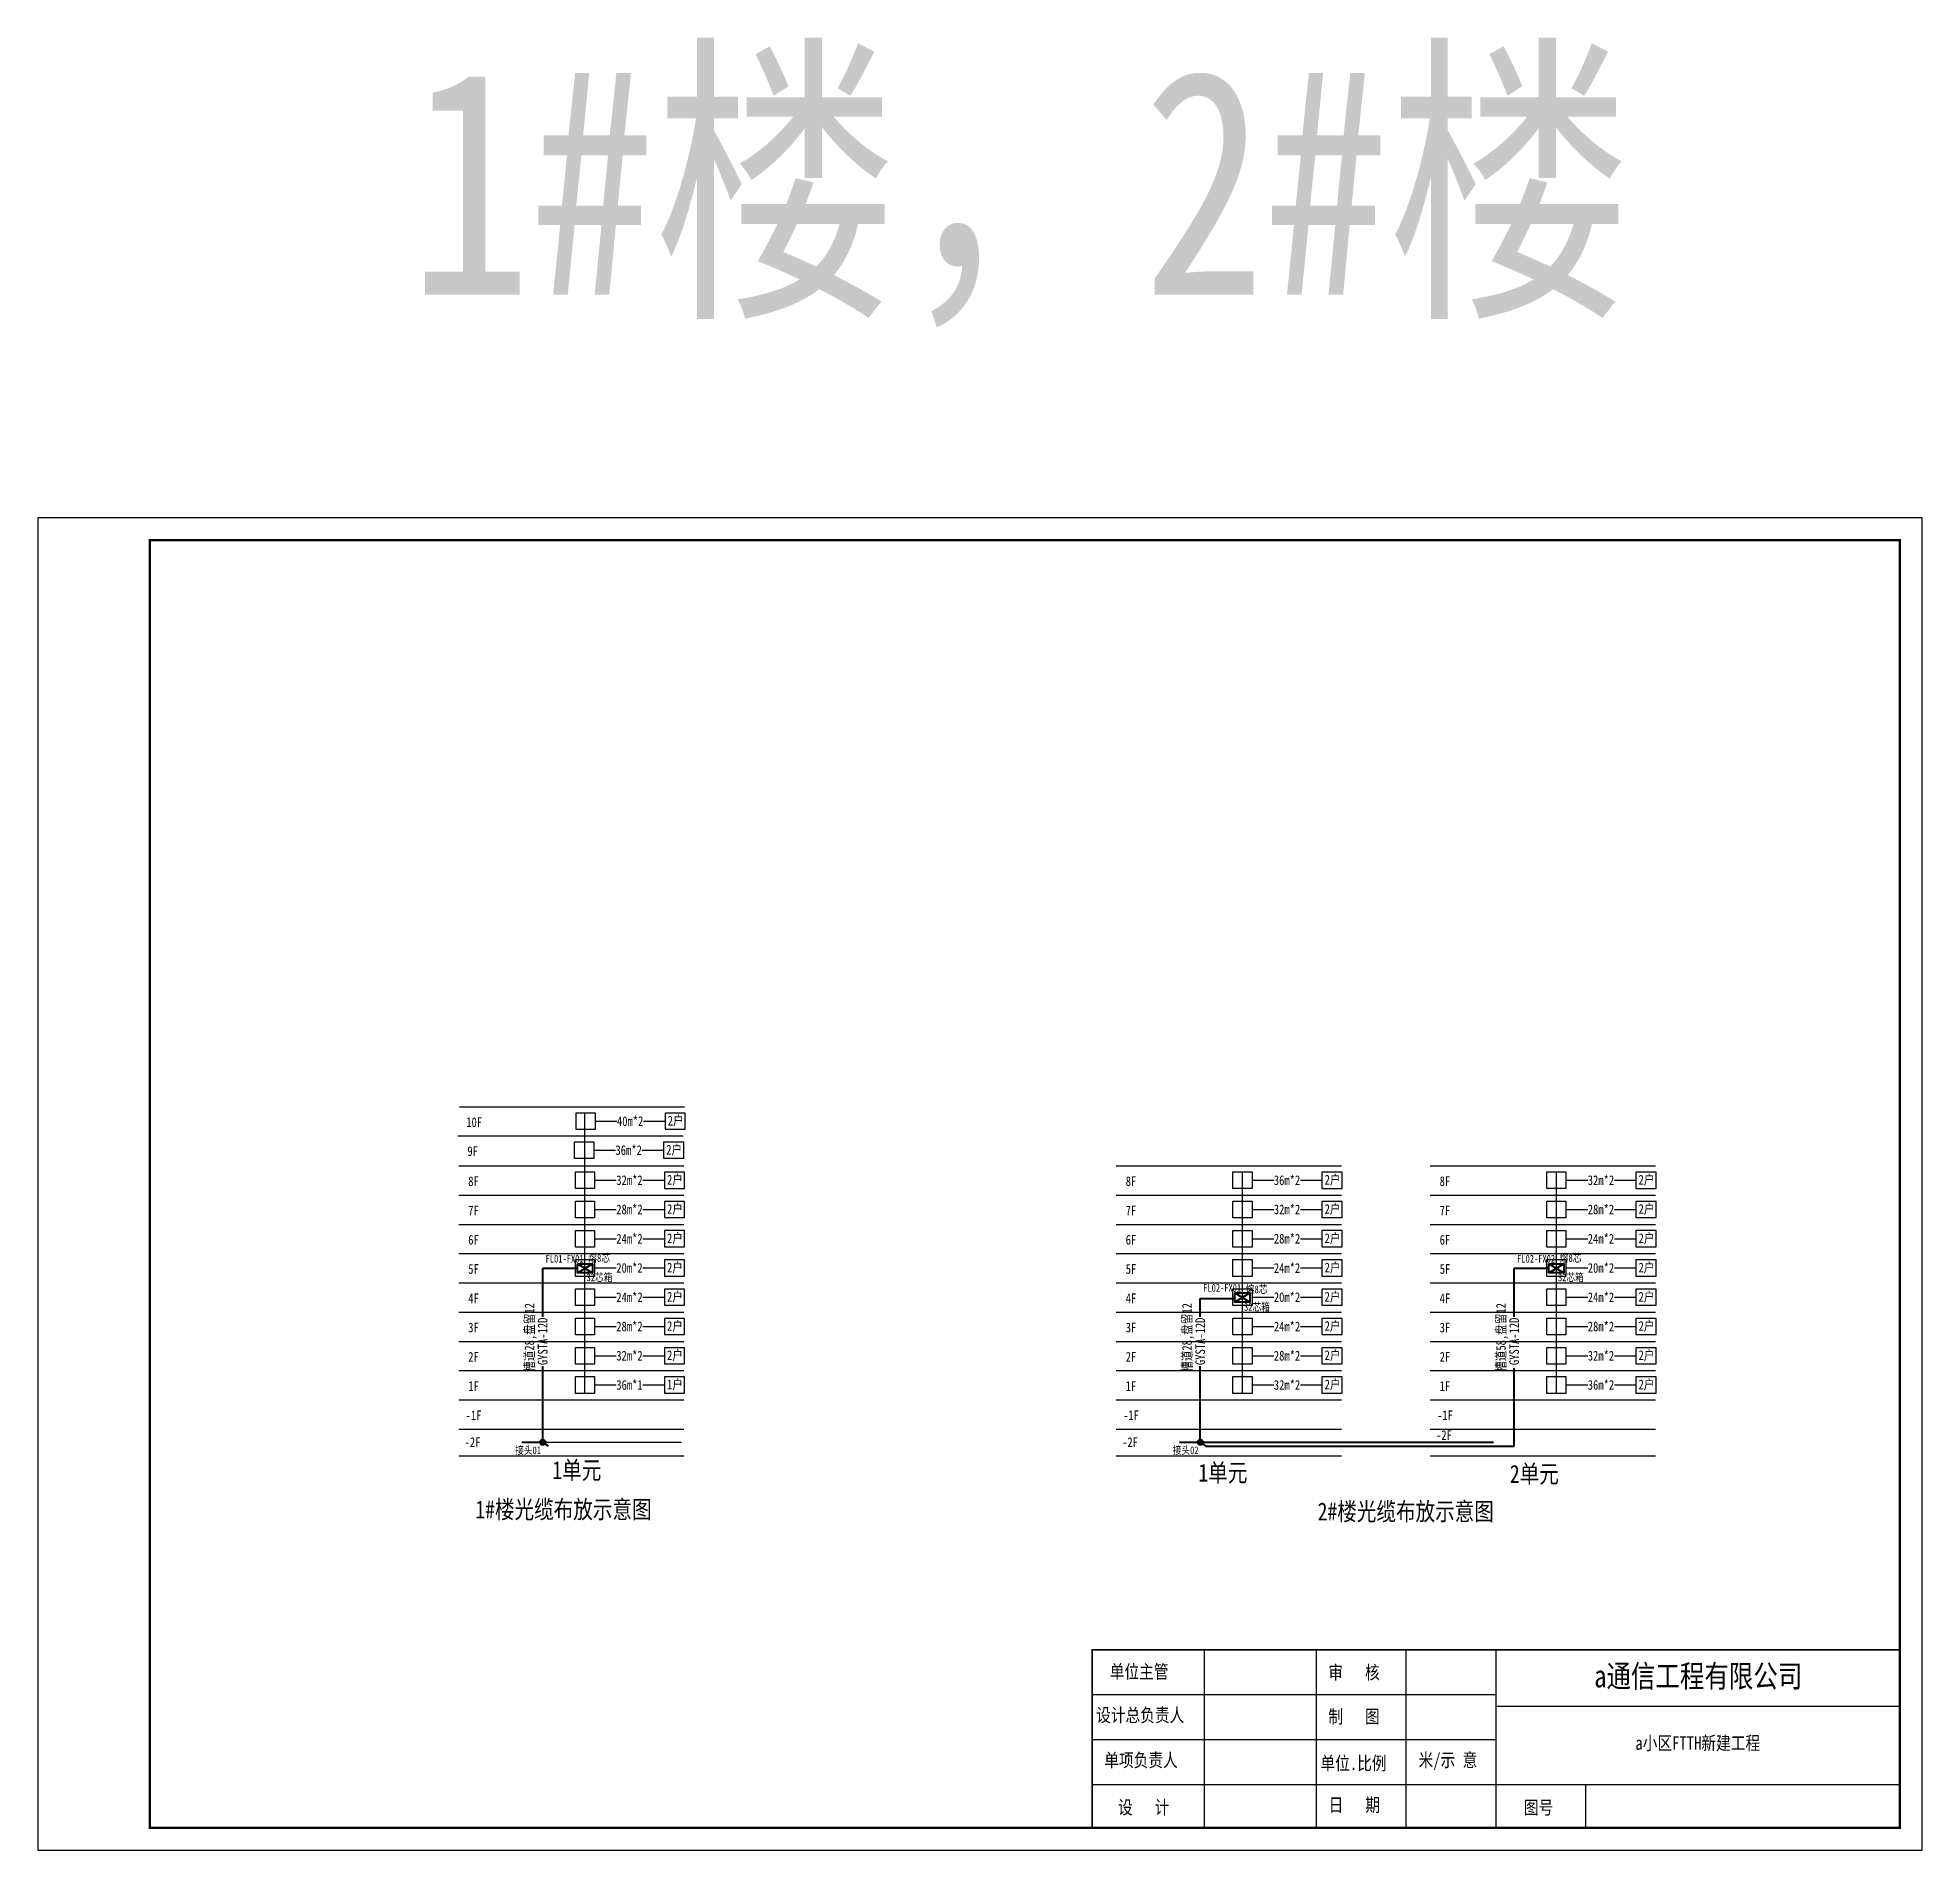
# Model space of a CAD drawing. Extents: x -718790 to -716301, y 387782 to 388189.
# Drawn here: x -718254.3 to -717834.3, y 387781.7 to 388185.7 of the extents above; entities that cross this region are included whole.
import ezdxf

# ---------------------------------------------------------------- set-up
doc = ezdxf.new("R2010")
doc.units = 0
doc.header["$LTSCALE"] = 1000
doc.header["$MEASUREMENT"] = 0
doc.layers.add('BZ', color=6, linetype='Continuous')
doc.layers.add('图框', color=7, linetype='Continuous')
doc.styles.add('粗宋', font='', dxfattribs={"width": 0.8})
doc.styles.get('粗宋').set_extended_font_data('SimSun')

msp = doc.modelspace()

# ---------------------------------------------------------------- texts
at = {"color": 7, "char_height": 3, "attachment_point": 7, "style": '粗宋'}
for s, insert in [('{\\W0.8000000000000002;单位主管}', (-718015.39, 387819.74)), ('{\\W0.8000000000000002;审   核}', (-717966.68, 387819.57)), ('{\\W0.8000000000000002;设计总负责人}', (-718018.42, 387810.04)), ('{\\W0.8000000000000002;制   图}', (-717966.68, 387809.74)), ('{\\W0.8000000000000002;单项负责人}', (-718016.61, 387800.01)), ('{\\W0.8000000000000002;单位.比例}', (-717968.43, 387799.33)), ('{\\W0.8000000000000002;设   计}', (-718013.56, 387789.49)), ('{\\W0.8000000000000002;日   期}', (-717966.6, 387790.02))]:
    msp.add_mtext(s, dxfattribs=dict(at, insert=insert))
at = {"color": 7, "linetype": 'ByBlock', "char_height": 3, "attachment_point": 7, "style": '粗宋'}
for s, insert in [('{\\W0.8000000000000002;米/示 意}', (-717946.57, 387799.64)), ('{\\W0.8000000000000002;图号}', (-717923.11, 387789.45))]:
    msp.add_mtext(s, dxfattribs=dict(at, insert=insert))
at = {"layer": 'BZ', "linetype": 'Continuous', "attachment_point": 5, "style": '粗宋'}
for s, insert, char_height in [('{\\W0.8;1#楼，2#楼}', (-718035.24, 388149.79), 50), ('{\\W0.7999999999999999;2户}', (-718112.13, 387944.24), 2.16), ('{\\W0.7999999999999999;2户}', (-718112.47, 387937.77), 2.16), ('{\\W0.7999999999999999;8F}', (-718157.19, 387930.85), 2.16), ('{\\W0.7999999999999999;32m*2}', (-718122.43, 387931.08), 2.16), ('{\\W0.7999999999999999;2户}', (-718112.29, 387931.08), 2.16), ('{\\W0.7999999999999999;8F}', (-718010.66, 387930.85), 2.16), ('{\\W0.7999999999999999;36m*2}', (-717975.89, 387931.08), 2.16), ('{\\W0.7999999999999999;2户}', (-717965.75, 387931.08), 2.16), ('{\\W0.7999999999999999;8F}', (-717940.69, 387930.85), 2.16), ('{\\W0.7999999999999999;32m*2}', (-717905.93, 387931.08), 2.16), ('{\\W0.7999999999999999;2户}', (-717895.79, 387931.08), 2.16), ('{\\W0.7999999999999999;7F}', (-718157.19, 387924.33), 2.16), ('{\\W0.7999999999999999;28m*2}', (-718122.43, 387924.57), 2.16), ('{\\W0.7999999999999999;2户}', (-718112.29, 387924.56), 2.16), ('{\\W0.7999999999999999;7F}', (-718010.66, 387924.33), 2.16), ('{\\W0.7999999999999999;32m*2}', (-717975.89, 387924.57), 2.16), ('{\\W0.7999999999999999;2户}', (-717965.75, 387924.56), 2.16), ('{\\W0.7999999999999999;7F}', (-717940.69, 387924.33), 2.16), ('{\\W0.7999999999999999;28m*2}', (-717905.93, 387924.57), 2.16), ('{\\W0.7999999999999999;2户}', (-717895.79, 387924.56), 2.16), ('{\\W0.7999999999999999;6F}', (-718157.19, 387917.81), 2.16), ('{\\W0.7999999999999999;24m*2}', (-718122.43, 387918.05), 2.16), ('{\\W0.7999999999999999;2户}', (-718112.29, 387918.04), 2.16), ('{\\W0.7999999999999999;6F}', (-718010.66, 387917.81), 2.16), ('{\\W0.7999999999999999;28m*2}', (-717975.89, 387918.05), 2.16), ('{\\W0.7999999999999999;2户}', (-717965.75, 387918.04), 2.16), ('{\\W0.7999999999999999;6F}', (-717940.69, 387917.81), 2.16), ('{\\W0.7999999999999999;24m*2}', (-717905.93, 387918.05), 2.16), ('{\\W0.7999999999999999;2户}', (-717895.79, 387918.04), 2.16), ('{\\W0.7999999999999999;5F}', (-718157.19, 387911.29), 2.16), ('{\\W0.8;熔8芯}', (-718129.19, 387913.65), 1.7496), ('{\\W0.7999999999999999;20m*2}', (-718122.43, 387911.53), 2.16), ('{\\W0.7999999999999999;2户}', (-718112.29, 387911.52), 2.16), ('{\\W0.7999999999999999;5F}', (-718010.66, 387911.29), 2.16), ('{\\W0.7999999999999999;24m*2}', (-717975.89, 387911.53), 2.16), ('{\\W0.7999999999999999;2户}', (-717965.75, 387911.52), 2.16), ('{\\W0.7999999999999999;5F}', (-717940.69, 387911.29), 2.16), ('{\\W0.8;熔8芯}', (-717912.69, 387913.65), 1.7496), ('{\\W0.7999999999999999;20m*2}', (-717905.93, 387911.53), 2.16), ('{\\W0.7999999999999999;2户}', (-717895.79, 387911.52), 2.16), ('{\\W0.8;熔8芯}', (-717982.66, 387906.68), 1.7496), ('{\\W0.7999999999999999;4F}', (-718157.19, 387904.77), 2.16), ('{\\W0.7999999999999999;24m*2}', (-718122.43, 387905.01), 2.16), ('{\\W0.7999999999999999;2户}', (-718112.29, 387905), 2.16), ('{\\W0.7999999999999999;4F}', (-718010.66, 387904.77), 2.16), ('{\\W0.7999999999999999;20m*2}', (-717975.89, 387905.01), 2.16), ('{\\W0.7999999999999999;2户}', (-717965.75, 387905), 2.16), ('{\\W0.7999999999999999;4F}', (-717940.69, 387904.77), 2.16), ('{\\W0.7999999999999999;24m*2}', (-717905.93, 387905.01), 2.16), ('{\\W0.7999999999999999;2户}', (-717895.79, 387905), 2.16), ('{\\W0.7999999999999999;28m*2}', (-718122.43, 387898.49), 2.16), ('{\\W0.7999999999999999;2户}', (-718112.29, 387898.48), 2.16), ('{\\W0.7999999999999999;24m*2}', (-717975.89, 387898.49), 2.16), ('{\\W0.7999999999999999;2户}', (-717965.75, 387898.48), 2.16), ('{\\W0.7999999999999999;28m*2}', (-717905.93, 387898.49), 2.16), ('{\\W0.7999999999999999;2户}', (-717895.79, 387898.48), 2.16), ('{\\W0.7999999999999999;3F}', (-718157.19, 387898.25), 2.16), ('{\\W0.7999999999999999;3F}', (-718010.66, 387898.25), 2.16), ('{\\W0.7999999999999999;3F}', (-717940.69, 387898.25), 2.16), ('{\\W0.7999999999999999;2F}', (-718157.19, 387891.74), 2.16), ('{\\W0.7999999999999999;32m*2}', (-718122.43, 387891.97), 2.16), ('{\\W0.7999999999999999;2户}', (-718112.29, 387891.97), 2.16), ('{\\W0.7999999999999999;2F}', (-718010.66, 387891.74), 2.16), ('{\\W0.7999999999999999;28m*2}', (-717975.89, 387891.97), 2.16), ('{\\W0.7999999999999999;2户}', (-717965.75, 387891.97), 2.16), ('{\\W0.7999999999999999;2F}', (-717940.69, 387891.74), 2.16), ('{\\W0.7999999999999999;32m*2}', (-717905.93, 387891.97), 2.16), ('{\\W0.7999999999999999;2户}', (-717895.79, 387891.97), 2.16), ('{\\W0.7999999999999999;1户}', (-718112.29, 387885.45), 2.16), ('{\\W0.7999999999999999;2户}', (-717965.75, 387885.45), 2.16), ('{\\W0.7999999999999999;2户}', (-717895.79, 387885.45), 2.16), ('{\\W0.7999999999999999;1F}', (-718157.19, 387885.22), 2.16), ('{\\W0.7999999999999999;36m*1}', (-718122.43, 387885.46), 2.16), ('{\\W0.7999999999999999;1F}', (-718010.66, 387885.22), 2.16), ('{\\W0.7999999999999999;32m*2}', (-717975.89, 387885.46), 2.16), ('{\\W0.7999999999999999;1F}', (-717940.69, 387885.22), 2.16), ('{\\W0.7999999999999999;36m*2}', (-717905.93, 387885.46), 2.16), ('{\\W0.7999999999999999;-1F}', (-718157.19, 387878.7), 2.16), ('{\\W0.7999999999999999;-1F}', (-718010.66, 387878.7), 2.16), ('{\\W0.7999999999999999;-1F}', (-717940.69, 387878.7), 2.16), ('{\\W0.7999999999999999;-2F}', (-717940.9, 387874.29), 2.16), ('{\\W0.7999999999999999;-2F}', (-718157.4, 387872.72), 2.16), ('{\\W0.7999999999999999;-2F}', (-718010.87, 387872.72), 2.16), ('{\\W0.8;1单元}', (-718134.15, 387866.26), 4), ('{\\W0.8;1单元}', (-717990.17, 387865.69), 4), ('{\\W0.8;2单元}', (-717920.77, 387865.43), 4), ('{\\W0.8;1#楼光缆布放示意图}', (-718137.13, 387857.5), 4), ('{\\W0.8;2#楼光缆布放示意图}', (-717949.42, 387857.05), 4), ('{\\W0.8;a通信工程有限公司}', (-717884.24, 387820.29), 5)]:
    msp.add_mtext(s, dxfattribs=dict(at, insert=insert, char_height=char_height))
at = {"layer": 'BZ', "color": 6, "linetype": 'Continuous', "true_color": 0xff00ff, "attachment_point": 5, "style": '粗宋'}
for s, insert, char_height in [('{\\W0.7999999999999999;10F}', (-718157.04, 387944.01), 2.16), ('{\\W0.7999999999999999;40m*2}', (-718122.28, 387944.24), 2.16), ('{\\W0.7999999999999999;9F}', (-718157.37, 387937.54), 2.16), ('{\\W0.7999999999999999;36m*2}', (-718122.61, 387937.78), 2.16), ('{\\W0.8000000000000002;a小区FTTH新建工程}', (-717884.35, 387805.49), 3)]:
    msp.add_mtext(s, dxfattribs=dict(at, insert=insert, char_height=char_height))
at = {"layer": 'BZ', "color": 2, "linetype": 'Continuous', "char_height": 1.728, "attachment_point": 5, "style": '粗宋'}
for s, insert in [('{\\W0.8;FL01-FX01}', (-718136.88, 387913.58)), ('{\\W0.8;FL02-FX02}', (-717920.38, 387913.58)), ('{\\W0.8;32芯箱}', (-718129.12, 387909.34)), ('{\\W0.8;FL02-FX01}', (-717990.34, 387907.09)), ('{\\W0.8;32芯箱}', (-717912.62, 387909.34)), ('{\\W0.8;32芯箱}', (-717982.58, 387902.76)), ('{\\W0.8;接头01}', (-718145.03, 387870.81)), ('{\\W0.8;接头02}', (-717998.49, 387870.81))]:
    msp.add_mtext(s, dxfattribs=dict(at, insert=insert))
at = {"layer": 'BZ', "linetype": 'Continuous', "char_height": 2.16, "attachment_point": 5, "rotation": 90, "style": '粗宋'}
for s, insert in [('{\\W0.7999999999999999;槽道28,盘留12}', (-718144.45, 387896.05)), ('{\\W0.7999999999999999;GYSTA-12D}', (-718141.76, 387895.18)), ('{\\W0.7999999999999999;槽道28,盘留12}', (-717997.92, 387896.05)), ('{\\W0.7999999999999999;GYSTA-12D}', (-717995.22, 387895.18)), ('{\\W0.7999999999999999;槽道58,盘留12}', (-717927.95, 387896.05)), ('{\\W0.7999999999999999;GYSTA-12D}', (-717925.26, 387895.18))]:
    msp.add_mtext(s, dxfattribs=dict(at, insert=insert))

# ---------------------------------------------------------------- hatches: boundary and pattern name
at = {"linetype": 'ByBlock', "lineweight": 40}
for points in [[(-718141.16, 387872.69, 1), (-718142.36, 387872.69, 1)], [(-717994.62, 387872.69, 1), (-717995.82, 387872.69, 1)]]:
    msp.add_hatch(color=0, dxfattribs=at).paths.add_polyline_path(points, flags=0)

# ---------------------------------------------------------------- linework, layer by layer
for p, q in [((-718160.31, 387947.45), (-718110.14, 387947.45)), ((-718130.07, 387944.24), (-718125.22, 387944.24)), ((-718119.28, 387944.24), (-718114.49, 387944.24)), ((-718160.65, 387940.98), (-718110.47, 387940.98)), ((-718130.4, 387937.78), (-718125.56, 387937.78)), ((-718119.61, 387937.78), (-718114.82, 387937.78)), ((-718160.47, 387934.29), (-718110.29, 387934.29)), ((-718013.93, 387934.29), (-717963.76, 387934.29)), ((-717943.97, 387934.29), (-717893.79, 387934.29)), ((-718130.22, 387931.08), (-718125.38, 387931.08)), ((-718119.43, 387931.08), (-718114.64, 387931.08)), ((-717983.68, 387931.08), (-717978.84, 387931.08)), ((-717972.89, 387931.08), (-717968.1, 387931.08)), ((-717913.72, 387931.08), (-717908.88, 387931.08)), ((-717902.93, 387931.08), (-717898.14, 387931.08)), ((-718160.47, 387927.77), (-718110.29, 387927.77)), ((-718013.93, 387927.77), (-717963.76, 387927.77)), ((-717943.97, 387927.77), (-717893.79, 387927.77)), ((-718160.47, 387921.25), (-718110.29, 387921.25)), ((-718130.22, 387924.57), (-718125.38, 387924.57)), ((-718119.43, 387924.57), (-718114.64, 387924.57)), ((-718013.93, 387921.25), (-717963.76, 387921.25)), ((-717983.68, 387924.57), (-717978.84, 387924.57)), ((-717972.89, 387924.57), (-717968.1, 387924.57)), ((-717943.97, 387921.25), (-717893.79, 387921.25)), ((-717913.72, 387924.57), (-717908.88, 387924.57)), ((-717902.93, 387924.57), (-717898.14, 387924.57)), ((-718130.22, 387918.05), (-718125.38, 387918.05)), ((-718119.43, 387918.05), (-718114.64, 387918.05)), ((-717983.68, 387918.05), (-717978.84, 387918.05)), ((-717972.89, 387918.05), (-717968.1, 387918.05)), ((-717913.72, 387918.05), (-717908.88, 387918.05)), ((-717902.93, 387918.05), (-717898.14, 387918.05)), ((-718160.47, 387914.73), (-718110.29, 387914.73)), ((-718013.93, 387914.73), (-717963.76, 387914.73)), ((-717943.97, 387914.73), (-717893.79, 387914.73)), ((-718160.47, 387908.21), (-718110.29, 387908.21)), ((-718130.22, 387911.53), (-718125.38, 387911.53)), ((-718119.43, 387911.53), (-718114.64, 387911.53)), ((-718013.93, 387908.21), (-717963.76, 387908.21)), ((-717983.68, 387911.53), (-717978.84, 387911.53)), ((-717972.89, 387911.53), (-717968.1, 387911.53)), ((-717943.97, 387908.21), (-717893.79, 387908.21)), ((-717913.72, 387911.53), (-717908.88, 387911.53)), ((-717902.93, 387911.53), (-717898.14, 387911.53)), ((-718130.22, 387905.01), (-718125.38, 387905.01)), ((-718119.43, 387905.01), (-718114.64, 387905.01)), ((-717983.68, 387905.01), (-717978.84, 387905.01)), ((-717972.89, 387905.01), (-717968.1, 387905.01)), ((-717913.72, 387905.01), (-717908.88, 387905.01)), ((-717902.93, 387905.01), (-717898.14, 387905.01)), ((-718160.47, 387901.7), (-718110.29, 387901.7)), ((-718013.93, 387901.7), (-717963.76, 387901.7)), ((-717943.97, 387901.7), (-717893.79, 387901.7)), ((-718130.22, 387898.49), (-718125.38, 387898.49)), ((-718119.43, 387898.49), (-718114.64, 387898.49)), ((-717983.68, 387898.49), (-717978.84, 387898.49)), ((-717972.89, 387898.49), (-717968.1, 387898.49)), ((-717913.72, 387898.49), (-717908.88, 387898.49)), ((-717902.93, 387898.49), (-717898.14, 387898.49)), ((-718160.47, 387895.18), (-718110.29, 387895.18)), ((-718130.22, 387891.97), (-718125.38, 387891.97)), ((-718119.43, 387891.97), (-718114.64, 387891.97)), ((-718013.93, 387895.18), (-717963.76, 387895.18)), ((-717983.68, 387891.97), (-717978.84, 387891.97)), ((-717972.89, 387891.97), (-717968.1, 387891.97)), ((-717943.97, 387895.18), (-717893.79, 387895.18)), ((-717913.72, 387891.97), (-717908.88, 387891.97)), ((-717902.93, 387891.97), (-717898.14, 387891.97)), ((-718160.47, 387888.66), (-718110.29, 387888.66)), ((-718013.93, 387888.66), (-717963.76, 387888.66)), ((-717943.97, 387888.66), (-717893.79, 387888.66)), ((-718130.22, 387885.46), (-718125.38, 387885.46)), ((-718119.43, 387885.46), (-718114.64, 387885.46)), ((-717983.68, 387885.46), (-717978.84, 387885.46)), ((-717972.89, 387885.46), (-717968.1, 387885.46)), ((-717913.72, 387885.46), (-717908.88, 387885.46)), ((-717902.93, 387885.46), (-717898.14, 387885.46)), ((-718160.47, 387882.14), (-718110.29, 387882.14)), ((-718013.93, 387882.14), (-717963.76, 387882.14)), ((-717943.97, 387882.14), (-717893.79, 387882.14)), ((-718160.47, 387875.62), (-718110.29, 387875.62)), ((-718013.93, 387875.62), (-717963.76, 387875.62)), ((-717943.97, 387875.62), (-717893.79, 387875.62)), ((-718160.47, 387869.67), (-718110.29, 387869.67)), ((-718013.93, 387869.67), (-717963.76, 387869.67)), ((-717943.97, 387869.67), (-717893.79, 387869.67)), ((-718016.31, 387786.75), (-717997.31, 387786.75)), ((-717997.31, 387786.75), (-717978.31, 387786.75)), ((-717978.31, 387786.75), (-717948.05, 387786.75)), ((-717948.05, 387786.75), (-717929.05, 387786.75)), ((-717929.05, 387786.75), (-717839.31, 387786.75))]:
    msp.add_line(p, q)
at = {"color": 7, "linetype": 'ByBlock', "ltscale": 0.001589}
for p, q in [((-718132.36, 387930.65), (-718132.36, 387946.11)), ((-718132.36, 387910.45), (-718132.36, 387932.95)), ((-717985.82, 387909.66), (-717985.82, 387932.95)), ((-717985.82, 387932.95), (-717985.82, 387932.95)), ((-717915.86, 387910.45), (-717915.86, 387932.95)), ((-717925.26, 387911.47), (-717925.26, 387911.47)), ((-718141.76, 387872.69), (-718110.8, 387872.69))]:
    msp.add_line(p, q, dxfattribs=at)
at = {"lineweight": 40}
for p, q in [((-718134.03, 387912.49), (-718130.69, 387910.45)), ((-718134.03, 387910.45), (-718130.69, 387912.49)), ((-717917.53, 387912.49), (-717914.19, 387910.45)), ((-717917.53, 387910.45), (-717914.19, 387912.49)), ((-717987.49, 387905.97), (-717984.15, 387903.93)), ((-717987.49, 387903.93), (-717984.15, 387905.97))]:
    msp.add_line(p, q, dxfattribs=at)
at = {"linetype": 'ByBlock', "lineweight": 40}
for p, q in [((-718141.76, 387911.47), (-718134.03, 387911.47)), ((-717925.26, 387911.47), (-717917.53, 387911.47)), ((-717995.22, 387904.72), (-717987.49, 387904.72)), ((-717925.26, 387871.79), (-717925.26, 387889.21))]:
    msp.add_line(p, q, dxfattribs=at)
at = {"color": 0, "linetype": 'ByBlock', "lineweight": 40}
for p, q in [((-718141.76, 387900.65), (-718141.76, 387911.47)), ((-717925.26, 387900.65), (-717925.26, 387911.47)), ((-717995.22, 387900.65), (-717995.22, 387904.72)), ((-718141.76, 387872.69), (-718141.76, 387889.68)), ((-717995.22, 387872.69), (-717995.22, 387889.68)), ((-718146.41, 387872.69), (-718141.76, 387872.69)), ((-718141.76, 387872.69), (-718140.55, 387871.79)), ((-717999.87, 387872.69), (-717995.22, 387872.69)), ((-717995.22, 387872.69), (-717929.91, 387872.69)), ((-717995.22, 387872.69), (-717994.02, 387871.79)), ((-717994.02, 387871.79), (-717925.26, 387871.79))]:
    msp.add_line(p, q, dxfattribs=at)
at = {"linetype": 'ByBlock'}
for p, q in [((-718132.36, 387883.59), (-718132.36, 387910.45)), ((-717985.82, 387883.59), (-717985.82, 387910.45)), ((-717915.86, 387883.59), (-717915.86, 387910.45))]:
    msp.add_line(p, q, dxfattribs=at)
at = {"color": 7}
for p, q in [((-717994.31, 387786.75), (-717994.31, 387826.44)), ((-717969.31, 387786.75), (-717969.31, 387826.44)), ((-717949.31, 387786.75), (-717949.31, 387826.44)), ((-717929.31, 387786.75), (-717929.31, 387826.44)), ((-718019.31, 387816.44), (-717929.31, 387816.44)), ((-717929.31, 387796.44), (-717929.31, 387816.44)), ((-717929.31, 387813.84), (-717839.31, 387813.84)), ((-718019.31, 387806.44), (-717929.31, 387806.44)), ((-718019.31, 387796.44), (-717839.31, 387796.44)), ((-717929.31, 387796.44), (-717839.31, 387796.44)), ((-717909.31, 387786.75), (-717909.31, 387796.44)), ((-718019.31, 387786.75), (-717839.31, 387786.75))]:
    msp.add_line(p, q, dxfattribs=at)
for points in [[(-718134.34, 387946.11), (-718130.07, 387946.11), (-718130.07, 387942.38), (-718134.34, 387942.38), (-718134.34, 387946.11)], [(-718114.49, 387942.44), (-718110.01, 387942.44), (-718110.01, 387946.05), (-718114.49, 387946.05), (-718114.49, 387942.44)], [(-718134.67, 387939.64), (-718130.4, 387939.64), (-718130.4, 387935.91), (-718134.67, 387935.91), (-718134.67, 387939.64)], [(-718114.82, 387935.98), (-718110.35, 387935.98), (-718110.35, 387939.58), (-718114.82, 387939.58), (-718114.82, 387935.98)], [(-718134.49, 387932.95), (-718130.22, 387932.95), (-718130.22, 387929.22), (-718134.49, 387929.22), (-718134.49, 387932.95)], [(-718114.64, 387929.28), (-718110.16, 387929.28), (-718110.16, 387932.88), (-718114.64, 387932.88), (-718114.64, 387929.28)], [(-717987.95, 387932.95), (-717983.68, 387932.95), (-717983.68, 387929.22), (-717987.95, 387929.22), (-717987.95, 387932.95)], [(-717968.1, 387929.28), (-717963.63, 387929.28), (-717963.63, 387932.88), (-717968.1, 387932.88), (-717968.1, 387929.28)], [(-717917.99, 387932.95), (-717913.72, 387932.95), (-717913.72, 387929.22), (-717917.99, 387929.22), (-717917.99, 387932.95)], [(-717898.14, 387929.28), (-717893.66, 387929.28), (-717893.66, 387932.88), (-717898.14, 387932.88), (-717898.14, 387929.28)], [(-718134.49, 387926.43), (-718130.22, 387926.43), (-718130.22, 387922.7), (-718134.49, 387922.7), (-718134.49, 387926.43)], [(-718114.64, 387922.77), (-718110.16, 387922.77), (-718110.16, 387926.37), (-718114.64, 387926.37), (-718114.64, 387922.77)], [(-717987.95, 387926.43), (-717983.68, 387926.43), (-717983.68, 387922.7), (-717987.95, 387922.7), (-717987.95, 387926.43)], [(-717968.1, 387922.77), (-717963.63, 387922.77), (-717963.63, 387926.37), (-717968.1, 387926.37), (-717968.1, 387922.77)], [(-717917.99, 387926.43), (-717913.72, 387926.43), (-717913.72, 387922.7), (-717917.99, 387922.7), (-717917.99, 387926.43)], [(-717898.14, 387922.77), (-717893.66, 387922.77), (-717893.66, 387926.37), (-717898.14, 387926.37), (-717898.14, 387922.77)], [(-718134.49, 387919.91), (-718130.22, 387919.91), (-718130.22, 387916.18), (-718134.49, 387916.18), (-718134.49, 387919.91)], [(-718114.64, 387916.25), (-718110.16, 387916.25), (-718110.16, 387919.85), (-718114.64, 387919.85), (-718114.64, 387916.25)], [(-717987.95, 387919.91), (-717983.68, 387919.91), (-717983.68, 387916.18), (-717987.95, 387916.18), (-717987.95, 387919.91)], [(-717968.1, 387916.25), (-717963.63, 387916.25), (-717963.63, 387919.85), (-717968.1, 387919.85), (-717968.1, 387916.25)], [(-717917.99, 387919.91), (-717913.72, 387919.91), (-717913.72, 387916.18), (-717917.99, 387916.18), (-717917.99, 387919.91)], [(-717898.14, 387916.25), (-717893.66, 387916.25), (-717893.66, 387919.85), (-717898.14, 387919.85), (-717898.14, 387916.25)], [(-718134.49, 387913.39), (-718130.22, 387913.39), (-718130.22, 387909.66), (-718134.49, 387909.66), (-718134.49, 387913.39)], [(-718114.64, 387909.73), (-718110.16, 387909.73), (-718110.16, 387913.33), (-718114.64, 387913.33), (-718114.64, 387909.73)], [(-717987.95, 387913.39), (-717983.68, 387913.39), (-717983.68, 387909.66), (-717987.95, 387909.66), (-717987.95, 387913.39)], [(-717968.1, 387909.73), (-717963.63, 387909.73), (-717963.63, 387913.33), (-717968.1, 387913.33), (-717968.1, 387909.73)], [(-717917.99, 387913.39), (-717913.72, 387913.39), (-717913.72, 387909.66), (-717917.99, 387909.66), (-717917.99, 387913.39)], [(-717898.14, 387909.73), (-717893.66, 387909.73), (-717893.66, 387913.33), (-717898.14, 387913.33), (-717898.14, 387909.73)], [(-718134.49, 387906.88), (-718130.22, 387906.88), (-718130.22, 387903.15), (-718134.49, 387903.15), (-718134.49, 387906.88)], [(-718114.64, 387903.21), (-718110.16, 387903.21), (-718110.16, 387906.81), (-718114.64, 387906.81), (-718114.64, 387903.21)], [(-717987.95, 387906.88), (-717983.68, 387906.88), (-717983.68, 387903.15), (-717987.95, 387903.15), (-717987.95, 387906.88)], [(-717968.1, 387903.21), (-717963.63, 387903.21), (-717963.63, 387906.81), (-717968.1, 387906.81), (-717968.1, 387903.21)], [(-717917.99, 387906.88), (-717913.72, 387906.88), (-717913.72, 387903.15), (-717917.99, 387903.15), (-717917.99, 387906.88)], [(-717898.14, 387903.21), (-717893.66, 387903.21), (-717893.66, 387906.81), (-717898.14, 387906.81), (-717898.14, 387903.21)], [(-718134.49, 387900.36), (-718130.22, 387900.36), (-718130.22, 387896.63), (-718134.49, 387896.63), (-718134.49, 387900.36)], [(-718114.64, 387896.69), (-718110.16, 387896.69), (-718110.16, 387900.29), (-718114.64, 387900.29), (-718114.64, 387896.69)], [(-717987.95, 387900.36), (-717983.68, 387900.36), (-717983.68, 387896.63), (-717987.95, 387896.63), (-717987.95, 387900.36)], [(-717968.1, 387896.69), (-717963.63, 387896.69), (-717963.63, 387900.29), (-717968.1, 387900.29), (-717968.1, 387896.69)], [(-717917.99, 387900.36), (-717913.72, 387900.36), (-717913.72, 387896.63), (-717917.99, 387896.63), (-717917.99, 387900.36)], [(-717898.14, 387896.69), (-717893.66, 387896.69), (-717893.66, 387900.29), (-717898.14, 387900.29), (-717898.14, 387896.69)], [(-718134.49, 387893.84), (-718130.22, 387893.84), (-718130.22, 387890.11), (-718134.49, 387890.11), (-718134.49, 387893.84)], [(-718114.64, 387890.17), (-718110.16, 387890.17), (-718110.16, 387893.77), (-718114.64, 387893.77), (-718114.64, 387890.17)], [(-717987.95, 387893.84), (-717983.68, 387893.84), (-717983.68, 387890.11), (-717987.95, 387890.11), (-717987.95, 387893.84)], [(-717968.1, 387890.17), (-717963.63, 387890.17), (-717963.63, 387893.77), (-717968.1, 387893.77), (-717968.1, 387890.17)], [(-717917.99, 387893.84), (-717913.72, 387893.84), (-717913.72, 387890.11), (-717917.99, 387890.11), (-717917.99, 387893.84)], [(-717898.14, 387890.17), (-717893.66, 387890.17), (-717893.66, 387893.77), (-717898.14, 387893.77), (-717898.14, 387890.17)], [(-718134.49, 387887.32), (-718130.22, 387887.32), (-718130.22, 387883.59), (-718134.49, 387883.59), (-718134.49, 387887.32)], [(-718114.64, 387883.66), (-718110.16, 387883.66), (-718110.16, 387887.26), (-718114.64, 387887.26), (-718114.64, 387883.66)], [(-717987.95, 387887.32), (-717983.68, 387887.32), (-717983.68, 387883.59), (-717987.95, 387883.59), (-717987.95, 387887.32)], [(-717968.1, 387883.66), (-717963.63, 387883.66), (-717963.63, 387887.26), (-717968.1, 387887.26), (-717968.1, 387883.66)], [(-717917.99, 387887.32), (-717913.72, 387887.32), (-717913.72, 387883.59), (-717917.99, 387883.59), (-717917.99, 387887.32)], [(-717898.14, 387883.66), (-717893.66, 387883.66), (-717893.66, 387887.26), (-717898.14, 387887.26), (-717898.14, 387883.66)]]:
    msp.add_lwpolyline(points, close=True)
at = {"lineweight": 40}
for points in [[(-718134.03, 387912.49), (-718130.69, 387912.49), (-718130.69, 387910.45), (-718134.03, 387910.45), (-718134.03, 387912.49)], [(-717917.53, 387912.49), (-717914.19, 387912.49), (-717914.19, 387910.45), (-717917.53, 387910.45), (-717917.53, 387912.49)], [(-717987.49, 387905.97), (-717984.15, 387905.97), (-717984.15, 387903.93), (-717987.49, 387903.93), (-717987.49, 387905.97)]]:
    msp.add_lwpolyline(points, close=True, dxfattribs=at)
at = {"color": 7}
msp.add_lwpolyline([(-718019.31, 387786.75, 0.4, 0.4, 0), (-718019.31, 387826.44, 0.4, 0.4, 0), (-717839.31, 387826.44, 0, 0, 0)], format="xyseb", dxfattribs=at)
at = {"color": 0, "linetype": 'ByBlock', "lineweight": 40}
for centre in [(-718141.76, 387872.69), (-717995.22, 387872.69)]:
    msp.add_circle(centre, 0.598, dxfattribs=at)
at = {"layer": '图框', "color": 7}
msp.add_lwpolyline([(-718254.31, 387781.75), (-717834.31, 387781.75), (-717834.31, 388078.75), (-718254.31, 388078.75), (-718254.31, 387781.75)], close=True, dxfattribs=at)
msp.add_lwpolyline([(-718229.31, 387786.75, 0.5, 0.5, 0), (-717839.31, 387786.75, 0.5, 0.5, 0), (-717839.31, 388073.75, 0.5, 0.5, 0), (-718229.31, 388073.75, 0.5, 0.5, 0), (-718229.31, 387786.75, 0, 0, 0)], format="xyseb", close=True, dxfattribs=at)

msp.set_redraw_order([(e.dxf.handle, doc.entitydb.next_handle()) for e in msp.query("TEXT MTEXT ATTDEF DIMENSION ARC_DIMENSION")])  # texts and dimensions are drawn at this point

doc.saveas('drawing.dxf')
